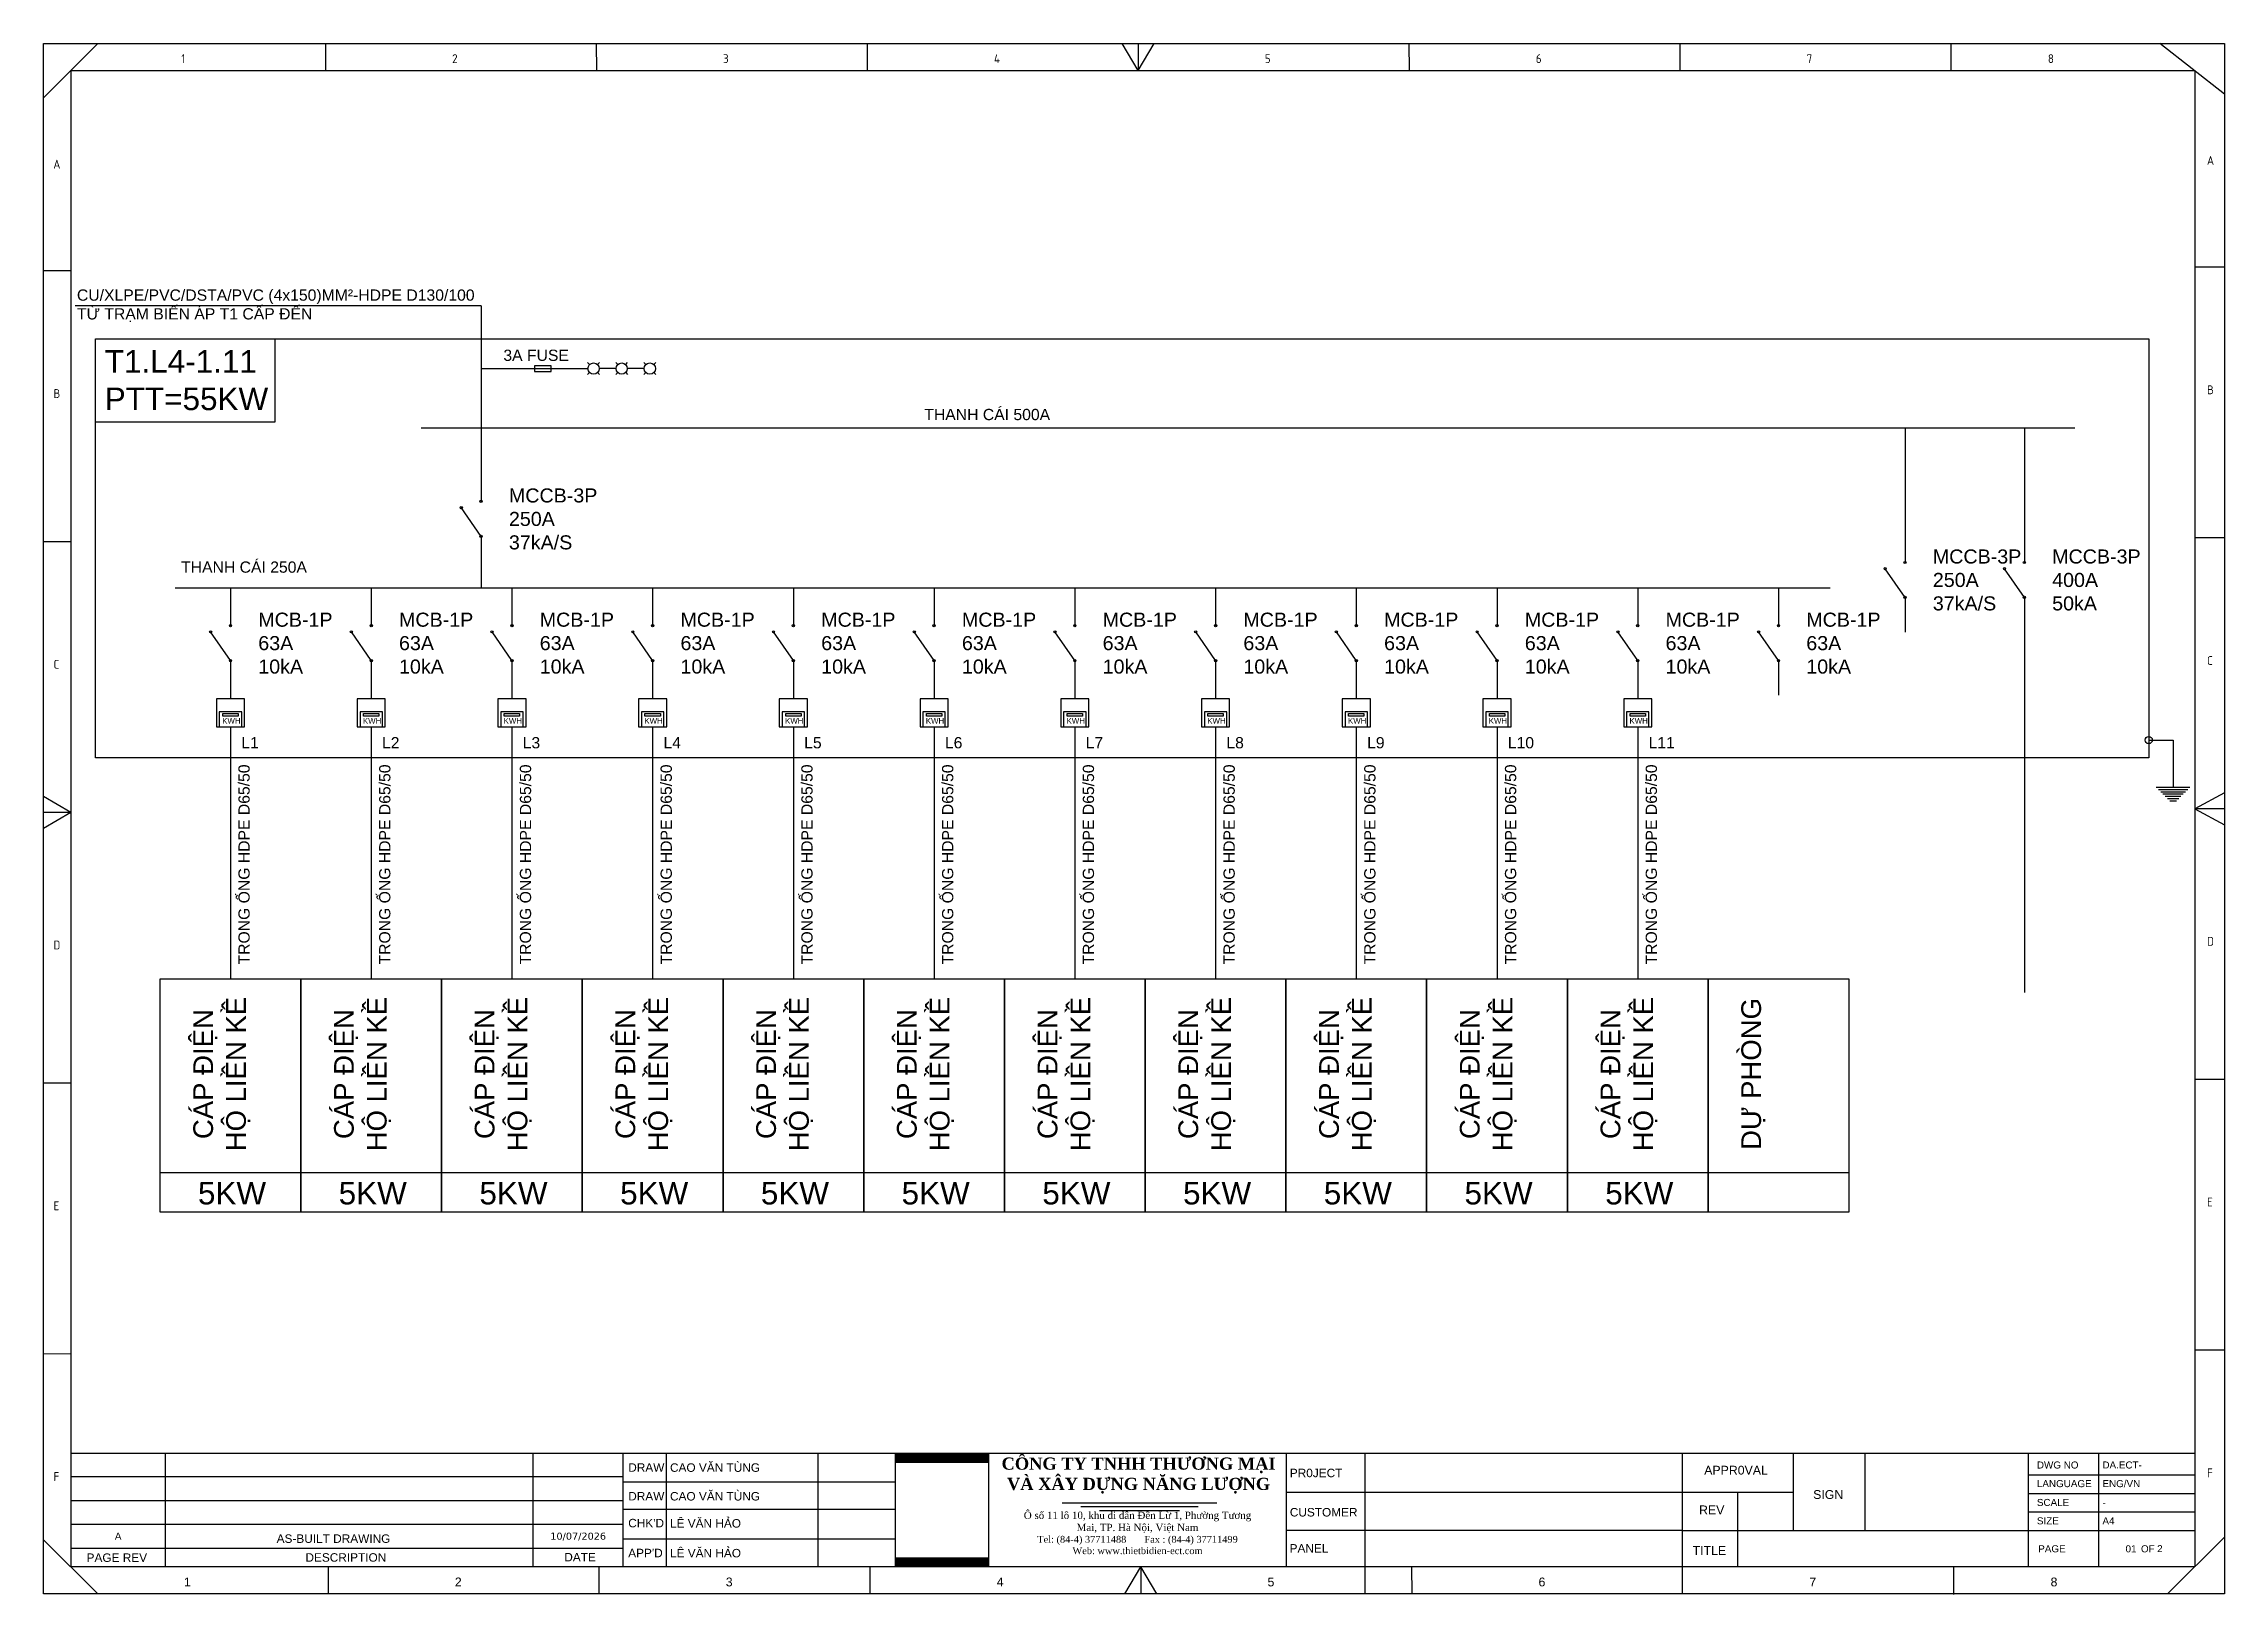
# Model space of a CAD drawing. Header units: millimetres. Extents: x -33730 to 17150, y -76829 to -27437.
# Drawn here: x -20919 to -14991, y -71583 to -67365 of the extents above; entities that cross this region are included whole.
import ezdxf
from ezdxf.enums import TextEntityAlignment as Align

# ---------------------------------------------------------------- set-up
doc = ezdxf.new("R2010")
doc.units = ezdxf.units.MM
doc.header["$LTSCALE"] = 3
doc.layers.add('0 @ 1', color=7, linetype='Continuous')
doc.layers.add('@.VISIBLE', color=7, linetype='Continuous')
doc.styles.add('Annotative', font='arial.ttf')
doc.styles.add('CET-H', font='verdana.ttf', dxfattribs={"height": 4})
doc.styles.add('ROMANS', font='isocp.shx', dxfattribs={"height": 2})
doc.styles.get("Standard").update_dxf_attribs({"font": 'arial.ttf'})

msp = doc.modelspace()

# ---------------------------------------------------------------- texts
at = {"attachment_point": 1}
for s, width, insert, char_height in [('CU/XLPE/PVC/DSTA/PVC (4x150)MM²-HDPE D130/100\\PTỪ TRẠM BIẾN ÁP T1 CẤP ĐẾN', 1198.542, (-20828.15, -68034.09), 30.6), ('T1.L4-1.11\\PPTT=55KW', 1198.542, (-20752.48, -68199.06), 61.2), ('3A FUSE', 1198.542, (-19669.16, -68197.85), 30.6), ('THANH CÁI 500A', 1198.542, (-18525.04, -68358.89), 30.6), ('MCCB-3P\\P250A\\P37kA/S', 509.7292, (-19654.02, -68575.23), 38.25), ('MCCB-3P\\P250A\\P37kA/S', 509.7292, (-15783.78, -68741.2), 38.25), ('MCCB-3P\\P400A\\P50kA', 509.7292, (-15459.48, -68741.2), 38.25), ('THANH CÁI 250A', 1198.542, (-20545.05, -68773.84), 30.6), ('MCB-1P\\P63A\\P10kA', 509.7292, (-20335.27, -68913.03), 38.25), ('MCB-1P\\P63A\\P10kA', 509.7292, (-19952.77, -68913.03), 38.25), ('MCB-1P\\P63A\\P10kA', 509.7292, (-19570.27, -68913.03), 38.25), ('MCB-1P\\P63A\\P10kA', 509.7292, (-19187.77, -68913.03), 38.25), ('MCB-1P\\P63A\\P10kA', 509.7292, (-18805.27, -68913.03), 38.25), ('MCB-1P\\P63A\\P10kA', 509.7292, (-18422.77, -68913.03), 38.25), ('MCB-1P\\P63A\\P10kA', 509.7292, (-18040.27, -68913.03), 38.25), ('MCB-1P\\P63A\\P10kA', 509.7292, (-17657.77, -68913.03), 38.25), ('MCB-1P\\P63A\\P10kA', 509.7292, (-17275.27, -68913.03), 38.25), ('MCB-1P\\P63A\\P10kA', 509.7292, (-16892.77, -68913.03), 38.25), ('MCB-1P\\P63A\\P10kA', 509.7292, (-16510.27, -68913.03), 38.25), ('MCB-1P\\P63A\\P10kA', 509.7292, (-16127.77, -68913.03), 38.25), ('KWH', 509.7292, (-20433.36, -69199.63), 15.3), ('KWH', 509.7292, (-20050.86, -69199.63), 15.3), ('KWH', 509.7292, (-19668.36, -69199.63), 15.3), ('KWH', 509.7292, (-19285.86, -69199.63), 15.3), ('KWH', 509.7292, (-18903.36, -69199.63), 15.3), ('KWH', 509.7292, (-18520.86, -69199.63), 15.3), ('KWH', 509.7292, (-18138.36, -69199.63), 15.3), ('KWH', 509.7292, (-17755.86, -69199.63), 15.3), ('KWH', 509.7292, (-17373.36, -69199.63), 15.3), ('KWH', 509.7292, (-16990.86, -69199.63), 15.3), ('KWH', 509.7292, (-16608.36, -69199.63), 15.3), ('L1', 1198.542, (-20381.5, -69251.43), 30.6), ('L2', 1198.542, (-19999, -69251.43), 30.6), ('L3', 1198.542, (-19616.5, -69251.43), 30.6), ('L4', 1198.542, (-19234, -69251.43), 30.6), ('L5', 1198.542, (-18851.5, -69251.43), 30.6), ('L6', 1198.542, (-18469, -69251.43), 30.6), ('L7', 1198.542, (-18086.5, -69251.43), 30.6), ('L8', 1198.542, (-17704, -69251.43), 30.6), ('L9', 1198.542, (-17321.5, -69251.43), 30.6), ('L10', 1198.542, (-16939, -69251.43), 30.6), ('L11', 1198.542, (-16556.5, -69251.43), 30.6), ('\\pi508.89037;5KW', 1198.542, (-21008.15, -70461.17), 61.2), ('\\pi508.89037;5KW', 1198.542, (-20625.65, -70461.17), 61.2), ('\\pi508.89037;5KW', 1198.542, (-20243.15, -70461.17), 61.2), ('\\pi508.89037;5KW', 1198.542, (-19860.65, -70461.17), 61.2), ('\\pi508.89037;5KW', 1198.542, (-19478.15, -70461.17), 61.2), ('\\pi508.89037;5KW', 1198.542, (-19095.65, -70461.17), 61.2), ('\\pi508.89037;5KW', 1198.542, (-18713.15, -70461.17), 61.2), ('\\pi508.89037;5KW', 1198.542, (-18330.65, -70461.17), 61.2), ('\\pi508.89037;5KW', 1198.542, (-17948.15, -70461.17), 61.2), ('\\pi508.89037;5KW', 1198.542, (-17565.65, -70461.17), 61.2), ('\\pi508.89037;5KW', 1198.542, (-17183.15, -70461.17), 61.2)]:
    msp.add_mtext_dynamic_manual_height_columns(s, width=width, gutter_width=15.3, heights=[0], dxfattribs=dict(at, insert=insert, char_height=char_height))
at = {"attachment_point": 1, "rotation": 90}
for s, insert, char_height in [('TRONG ỐNG HDPE D65/50', (-20389.29, -69869.78), 30.6), ('TRONG ỐNG HDPE D65/50', (-20006.79, -69869.78), 30.6), ('TRONG ỐNG HDPE D65/50', (-19624.29, -69869.78), 30.6), ('TRONG ỐNG HDPE D65/50', (-19241.79, -69869.78), 30.6), ('TRONG ỐNG HDPE D65/50', (-18859.29, -69869.78), 30.6), ('TRONG ỐNG HDPE D65/50', (-18476.79, -69869.78), 30.6), ('TRONG ỐNG HDPE D65/50', (-18094.29, -69869.78), 30.6), ('TRONG ỐNG HDPE D65/50', (-17711.79, -69869.78), 30.6), ('TRONG ỐNG HDPE D65/50', (-17329.29, -69869.78), 30.6), ('TRONG ỐNG HDPE D65/50', (-16946.79, -69869.78), 30.6), ('TRONG ỐNG HDPE D65/50', (-16564.29, -69869.78), 30.6), ('\\pi427.53476;CÁP ĐIỆN\\P\\pi394.33083;HỘ LIỀN KỀ', (-20511.85, -70772.14), 53.55), ('\\pi427.53476;CÁP ĐIỆN\\P\\pi394.33083;HỘ LIỀN KỀ', (-20129.35, -70772.14), 53.55), ('\\pi427.53476;CÁP ĐIỆN\\P\\pi394.33083;HỘ LIỀN KỀ', (-19746.85, -70772.14), 53.55), ('\\pi427.53476;CÁP ĐIỆN\\P\\pi394.33083;HỘ LIỀN KỀ', (-19364.35, -70772.14), 53.55), ('\\pi427.53476;CÁP ĐIỆN\\P\\pi394.33083;HỘ LIỀN KỀ', (-18981.85, -70772.14), 53.55), ('\\pi427.53476;CÁP ĐIỆN\\P\\pi394.33083;HỘ LIỀN KỀ', (-18599.35, -70772.14), 53.55), ('\\pi427.53476;CÁP ĐIỆN\\P\\pi394.33083;HỘ LIỀN KỀ', (-18216.85, -70772.14), 53.55), ('\\pi427.53476;CÁP ĐIỆN\\P\\pi394.33083;HỘ LIỀN KỀ', (-17834.35, -70772.14), 53.55), ('\\pi427.53476;CÁP ĐIỆN\\P\\pi394.33083;HỘ LIỀN KỀ', (-17451.85, -70772.14), 53.55), ('\\pi427.53476;CÁP ĐIỆN\\P\\pi394.33083;HỘ LIỀN KỀ', (-17069.35, -70772.14), 53.55), ('\\pi427.53476;CÁP ĐIỆN\\P\\pi394.33083;HỘ LIỀN KỀ', (-16686.85, -70772.14), 53.55), ('\\pi397.98363;DỰ PHÒNG', (-16304.35, -70772.14), 53.55)]:
    msp.add_mtext_dynamic_manual_height_columns(s, width=1198.542, gutter_width=15.3, heights=[0], dxfattribs=dict(at, insert=insert, char_height=char_height))

# ---------------------------------------------------------------- blocks, each defined once
blk = doc.blocks.new('DEN BAO PHA_KY HIEU')
for p, q in [((51.78, 11.48), (51.43, 11.83)), ((53.2, 11.48), (53.55, 11.83)), ((56.78, 11.48), (56.43, 11.83)), ((58.2, 11.48), (58.55, 11.83)), ((61.78, 11.48), (61.43, 11.83)), ((63.2, 11.48), (63.55, 11.83)), ((51.78, 10.06), (51.43, 9.71)), ((53.2, 10.06), (53.55, 9.71)), ((56.49, 10.77), (53.49, 10.77)), ((56.78, 10.06), (56.43, 9.71)), ((58.2, 10.06), (58.55, 9.71)), ((61.49, 10.77), (58.49, 10.77)), ((61.78, 10.06), (61.43, 9.71)), ((63.2, 10.06), (63.55, 9.71))]:
    blk.add_line(p, q)
for centre in [(52.49, 10.77), (57.49, 10.77), (62.49, 10.77)]:
    blk.add_circle(centre, 1)
blk = doc.blocks.new('KHUNG TEN CHUAN CET')
at = {"color": 134, "lineweight": 25}
for p, q in [((0, 219.81), (309.02, 219.81)), ((0, 0), (0, 219.81)), ((7.68, 219.81), (0, 212.13)), ((39.92, 219.81), (39.93, 215.97)), ((78.31, 219.81), (78.32, 215.97)), ((116.7, 219.81), (116.7, 215.97)), ((155.09, 215.97), (152.83, 219.81)), ((155.09, 219.81), (155.09, 215.97)), ((155.09, 215.97), (157.36, 219.81)), ((193.47, 219.81), (193.48, 215.97)), ((231.86, 219.81), (231.87, 215.97)), ((270.25, 219.81), (270.26, 215.97)), ((309.02, 212.63), (299.87, 219.81)), ((309.02, 219.81), (309.02, 0)), ((3.85, 215.97), (304.81, 215.97)), ((3.85, 215.97), (3.85, 3.83)), ((304.81, 215.97), (304.81, 3.83)), ((3.85, 187.57), (0, 187.57)), ((309.02, 188.1), (304.81, 188.09)), ((3.85, 149.18), (0, 149.18)), ((309.02, 149.71), (304.81, 149.71)), ((3.85, 110.79), (0, 113.06)), ((309.02, 113.59), (304.81, 111.32)), ((309.02, 111.32), (304.81, 111.32)), ((304.81, 111.32), (309.02, 109.06)), ((3.85, 110.79), (0, 110.79)), ((3.85, 110.79), (0, 108.53)), ((3.85, 72.4), (0, 72.4)), ((309.02, 72.94), (304.81, 72.93)), ((3.85, 34.02), (0, 34.01)), ((308.96, 34.55), (304.81, 34.54)), ((3.85, 19.95), (304.81, 19.95)), ((17.27, 3.85), (17.27, 19.95)), ((88.26, 3.83), (88.26, 19.95)), ((109.76, 3.83), (109.76, 19.95)), ((187.25, 0), (187.25, 19.95)), ((232.25, 0), (232.25, 19.95)), ((247.9, 19.95), (247.9, 8.98)), ((258.12, 8.98), (258.12, 19.95)), ((281.24, 8.98), (281.24, 19.95)), ((291.24, 8.98), (291.24, 19.95)), ((3.85, 16.64), (82.14, 16.64)), ((281.24, 16.9), (304.81, 16.9)), ((3.85, 13.25), (82.14, 13.25)), ((176.12, 14.45), (247.9, 14.45)), ((232.25, 14.45), (247.9, 14.45)), ((240.08, 3.83), (240.08, 14.45)), ((281.24, 14.26), (304.81, 14.26)), ((3.85, 9.87), (82.14, 9.87)), ((281.24, 11.62), (304.81, 11.62)), ((7.68, 0), (0, 7.68)), ((3.85, 6.51), (82.14, 6.51)), ((232.25, 8.98), (176.12, 8.98)), ((232.25, 8.98), (304.81, 8.98)), ((281.24, 3.83), (281.24, 8.98)), ((291.24, 3.83), (291.24, 8.98)), ((309.02, 8.05), (300.98, 0)), ((304.81, 3.83), (3.85, 3.83)), ((40.3, 3.83), (40.31, 0)), ((153.2, 0), (155.47, 3.83)), ((155.46, 3.83), (155.47, 0)), ((157.73, 0), (155.47, 3.83)), ((270.63, 3.83), (270.63, -0.07)), ((309.02, 0), (0, 0))]:
    blk.add_line(p, q, dxfattribs=at)
at = {"color": 134, "lineweight": 25, "ltscale": 50}
for p, q in [((69.36, 3.83), (69.36, 19.95)), ((82.14, 3.83), (82.14, 19.95)), ((120.7, 3.83), (120.7, 19.95)), ((133.95, 3.83), (133.95, 19.95)), ((176.12, 3.83), (176.12, 19.95)), ((82.14, 15.88), (120.7, 15.88)), ((82.14, 12.04), (120.7, 12.04)), ((82.14, 7.82), (120.7, 7.82)), ((78.69, 3.83), (78.69, 0)), ((117.08, 3.83), (117.08, 0)), ((193.85, 3.83), (193.86, 0))]:
    blk.add_line(p, q, dxfattribs=at)
at = {"color": 6}
for p, q in [((144.33, 12.9), (166.25, 12.9)), ((146.99, 12.4), (163.59, 12.4)), ((149.64, 11.85), (160.94, 11.85))]:
    blk.add_line(p, q, dxfattribs=at)
at = {"color": 7, "true_color": 0xffffff, "const_width": 1.35}
for points in [[(120.75, 19.26), (133.91, 19.26)], [(120.75, 4.52), (133.91, 4.52)]]:
    blk.add_lwpolyline(points, dxfattribs=at)
at = {"color": 134, "lineweight": 25, "style": 'ROMANS'}
for s, p in [('1', (19.5, 217.05)), ('2', (57.89, 217.05)), ('3', (96.28, 217.05)), ('4', (134.67, 217.05)), ('5', (173.05, 217.05)), ('6', (211.45, 217.05)), ('7', (249.83, 217.05)), ('8', (284.01, 217.05)), ('A', (1.37, 202.08)), ('A', (306.55, 202.61)), ('B', (1.4, 169.56)), ('B', (306.57, 170.09)), ('C', (306.57, 131.71)), ('C', (1.4, 131.18)), ('D', (306.57, 91.9)), ('D', (1.4, 91.37)), ('E', (1.4, 54.4)), ('E', (306.57, 54.93)), ('F', (1.4, 16.01)), ('F', (306.57, 16.54))]:
    blk.add_text(s, height=1.25, dxfattribs=at).set_placement(p)
at = {"color": 1, "insert": (155.16, 19.34), "char_height": 1.7247, "width": 46.2113, "attachment_point": 2}
blk.add_mtext('{\\fTimes New Roman|b1|i0|c0|p18;CÔNG TY TNHH THƯƠNG MẠI \\PVÀ XÂY DỰNG NĂNG LƯỢNG}', dxfattribs=at)
at = {"color": 3, "insert": (155.01, 11.66), "char_height": 0.99989, "width": 34.762, "attachment_point": 2}
blk.add_mtext('{\\fTimes New Roman|b0|i0|c163|p18;\\H1.029x;Ô số 11 lô 10, khu di dân Đền Lừ 1, Phường \\fTimes New Roman|b0|i0|c0|p18;Tương\\fTimes New Roman|b0|i0|c163|p18; Mai,\\fTimes New Roman|b0|i0|c0|p18; TP. Hà Nội, Việt Nam\\H0.9429x;\\P\\fTimes New Roman|b0|i0|c238|p18;Tel: (84-4) 37711488       Fax : (84-4) 37711499     \\PWeb: www.thietbidien-ect.com\\P\\fTimes New Roman|b0|i0|c0|p18;\\H1.03x;     }', dxfattribs=at)
at = {"style": 'Annotative'}
for tag, p in [('DRAWING_NO', (291.74, 17.78)), ('SCALE', (291.74, 12.47)), ('SIZE', (291.74, 9.86)), ('TOTAL_PAGE', (299.49, 5.93))]:
    blk.add_attdef(tag, p, '', height=1, dxfattribs=at)
for tag, p in [('DRAW_1', (88.76, 17.91)), ('DRAW_2', (88.76, 13.85)), ('CHECKED', (88.76, 10.01)), ('APPROVED', (88.76, 5.79))]:
    blk.add_attdef(tag, text='', height=1.2, dxfattribs=at).set_placement(p, align=Align.MIDDLE_LEFT)
for tag, height, style, p in [('PR0JECT', 1.2, 'Annotative', (209.75, 17.19)), ('CUSTOMER', 1.2, 'Annotative', (209.75, 11.6)), ('REV', 1, 'Annotative', (10.56, 8.19)), ('DATE', 1, 'CET-H', (75.75, 8.19)), ('PR0JECT_N0.', 1.2, 'Annotative', (209.75, 6.47)), ('TEN_BAN_VE', 1.2, 'Annotative', (260.66, 6.41))]:
    blk.add_attdef(tag, text='', height=height, dxfattribs=dict(style=style)).set_placement(p, align=Align.MIDDLE_CENTER)
blk.add_attdef('PAGE', text='', height=1, dxfattribs=at).set_placement((296.57, 5.9), align=Align.RIGHT)
at = {"layer": '0 @ 1', "color": 134, "lineweight": 25, "style": 'Annotative'}
for s, height, p in [('DWG NO', 1, (282.45, 17.78)), ('PR0JECT', 1.2, (176.59, 16.55)), ('APPR0VAL', 1.249, (235.31, 16.92)), ('LANGUAGE ', 1, (282.45, 15.14)), ('ENG/VN', 1, (291.74, 15.14)), ('REV', 1.249, (234.58, 11.29)), ('SIGN', 1.249, (250.75, 13.47)), ('SCALE ', 1, (282.45, 12.47)), ('CUSTOMER', 1.2, (176.59, 10.98)), ('SIZE ', 1, (282.45, 9.86)), ('AS-BUILT DRAWING', 1.2, (33.02, 7.24)), ('PANEL', 1.2, (176.56, 5.86)), ('TITLE ', 1.249, (233.67, 5.53)), ('PAGE ', 1, (282.64, 5.9)), ('OF', 1, (297.2, 5.9)), ('PAGE REV', 1.2, (6.09, 4.54)), ('DESCRIPTION', 1.2, (37.1, 4.57)), ('DATE', 1.2, (73.78, 4.61)), ('1', 1.25, (19.88, 1.07)), ('2', 1.25, (58.27, 1.07)), ('3', 1.25, (96.66, 1.07)), ('4', 1.25, (135.05, 1.07)), ('5', 1.25, (173.43, 1.07)), ('6', 1.25, (211.83, 1.07)), ('7', 1.25, (250.21, 1.07)), ('8', 1.25, (284.39, 1.07))]:
    blk.add_text(s, height=height, dxfattribs=at).set_placement(p)
for s, p in [('DRAW', (82.84, 17.92)), ('DRAW', (82.84, 13.85)), ("CHK'D", (82.84, 10.04)), ("APP'D", (82.84, 5.8))]:
    blk.add_text(s, height=1.2, dxfattribs=at).set_placement(p, align=Align.MIDDLE_LEFT)
blk = doc.blocks.new('*U2426')
ref = blk.add_blockref('KHUNG TEN CHUAN CET', (-20918.7, -71581.6), dxfattribs=dict(xscale=19.18109915809952, yscale=19.18109915809952, zscale=19.18109915809952))
ref.add_attrib('DATE', '10/07/2026', dxfattribs={"layer": '0 @ 1', "height": 19.18, "style": 'CET-H'}).set_placement((-19465.8, -71424.5), align=Align.MIDDLE_CENTER)
ref.add_attrib('APPROVED', 'LÊ VĂN HẢO', dxfattribs={"layer": '0 @ 1', "height": 23.02, "style": 'Annotative'}).set_placement((-19216.2, -71470.7), align=Align.MIDDLE_LEFT)
ref.add_attrib('CHECKED', 'LÊ VĂN HẢO', dxfattribs={"layer": '0 @ 1', "height": 23.02, "style": 'Annotative'}).set_placement((-19216.2, -71389.7), align=Align.MIDDLE_LEFT)
ref.add_attrib('DRAW_2', 'CAO VĂN TÙNG', dxfattribs={"layer": '0 @ 1', "height": 23.017, "style": 'Annotative'}).set_placement((-19216.2, -71316), align=Align.MIDDLE_LEFT)
ref.add_attrib('DRAW_1', 'CAO VĂN TÙNG', dxfattribs={"layer": '0 @ 1', "height": 23.017, "style": 'Annotative'}).set_placement((-19216.2, -71238), align=Align.MIDDLE_LEFT)
ref.add_attrib('TOTAL_PAGE', '2', (-15174.1, -71468), dxfattribs={"layer": '0 @ 1', "height": 19.2, "style": 'Annotative'})
ref.add_attrib('PAGE', '01', dxfattribs={"layer": '0 @ 1', "height": 19.18, "style": 'Annotative'}).set_placement((-15230.2, -71468.5), align=Align.RIGHT)
ref.add_attrib('DRAWING_NO', 'DA.ECT-', (-15322.8, -71240.5), dxfattribs={"layer": '0 @ 1', "height": 19.18, "style": 'Annotative'})
ref.add_attrib('SIZE', 'A4', (-15322.8, -71392.5), dxfattribs={"layer": '0 @ 1', "height": 19.18, "style": 'Annotative'})
ref.add_attrib('SCALE', '-', (-15322.8, -71342.4), dxfattribs={"layer": '0 @ 1', "height": 19.2, "style": 'Annotative'})
ref.add_attrib('REV', 'A', dxfattribs={"layer": '0 @ 1', "height": 19.2, "style": 'Annotative'}).set_placement((-20716.2, -71424.5), align=Align.MIDDLE_CENTER)

# ---------------------------------------------------------------- linework, layer by layer
for p, q in [((-19729.58, -68078.81), (-20832.82, -68078.81)), ((-19729.58, -68078.81), (-19729.58, -68547.57)), ((-19729.58, -68249.18), (-19584.84, -68249.18)), ((-19584.84, -68249.18), (-19538.94, -68249.18)), ((-19538.94, -68249.18), (-19439.31, -68249.18)), ((-19892.38, -68410.53), (-15398.08, -68410.53)), ((-15859.35, -68410.53), (-15859.35, -68673.61)), ((-15535.04, -68410.53), (-15535.04, -68673.61)), ((-19729.58, -68547.57), (-19729.58, -68610.65)), ((-19729.58, -68705.73), (-19783.55, -68627.46)), ((-15859.35, -68673.61), (-15859.35, -68776.62)), ((-15535.04, -68673.61), (-15535.04, -68776.62)), ((-19729.58, -68705.73), (-19729.58, -68800.08)), ((-19729.58, -68800.08), (-19729.58, -68845.44)), ((-15859.35, -68871.7), (-15913.32, -68793.43)), ((-15535.04, -68871.7), (-15589.01, -68793.43)), ((-20560.89, -68845.44), (-16062.9, -68845.44)), ((-20410.83, -68845.44), (-20410.83, -68948.45)), ((-20028.33, -68845.44), (-20028.33, -68948.45)), ((-19645.83, -68845.44), (-19645.83, -68948.45)), ((-19263.33, -68845.44), (-19263.33, -68948.45)), ((-18880.83, -68845.44), (-18880.83, -68948.45)), ((-18498.33, -68845.44), (-18498.33, -68948.45)), ((-18115.83, -68845.44), (-18115.83, -68948.45)), ((-17733.33, -68845.44), (-17733.33, -68948.45)), ((-17350.83, -68845.44), (-17350.83, -68948.45)), ((-16968.33, -68845.44), (-16968.33, -68948.45)), ((-16585.83, -68845.44), (-16585.83, -68948.45)), ((-16203.33, -68845.44), (-16203.33, -68948.45)), ((-15859.35, -68871.7), (-15859.35, -68966.05)), ((-15535.04, -68871.7), (-15535.04, -68966.05)), ((-20410.83, -69043.52), (-20464.81, -68965.25)), ((-20028.33, -69043.52), (-20082.31, -68965.25)), ((-19645.83, -69043.52), (-19699.81, -68965.25)), ((-19263.33, -69043.52), (-19317.31, -68965.25)), ((-18880.83, -69043.52), (-18934.81, -68965.25)), ((-18498.33, -69043.52), (-18552.31, -68965.25)), ((-18115.83, -69043.52), (-18169.81, -68965.25)), ((-17733.33, -69043.52), (-17787.31, -68965.25)), ((-17350.83, -69043.52), (-17404.81, -68965.25)), ((-16968.33, -69043.52), (-17022.31, -68965.25)), ((-16585.83, -69043.52), (-16639.81, -68965.25)), ((-16203.33, -69043.52), (-16257.31, -68965.25)), ((-15535.04, -68966.05), (-15535.04, -69946.29)), ((-20410.83, -69043.52), (-20410.83, -69137.87)), ((-20028.33, -69043.52), (-20028.33, -69137.87)), ((-19645.83, -69043.52), (-19645.83, -69137.87)), ((-19263.33, -69043.52), (-19263.33, -69137.87)), ((-18880.83, -69043.52), (-18880.83, -69137.87)), ((-18498.33, -69043.52), (-18498.33, -69137.87)), ((-18115.83, -69043.52), (-18115.83, -69137.87)), ((-17733.33, -69043.52), (-17733.33, -69137.87)), ((-17350.83, -69043.52), (-17350.83, -69137.87)), ((-16968.33, -69043.52), (-16968.33, -69137.87)), ((-16585.83, -69043.52), (-16585.83, -69137.87)), ((-16203.33, -69043.52), (-16203.33, -69137.87)), ((-20410.83, -69137.87), (-20410.83, -69147.04)), ((-20028.33, -69137.87), (-20028.33, -69147.04)), ((-19645.83, -69137.87), (-19645.83, -69147.04)), ((-19263.33, -69137.87), (-19263.33, -69147.04)), ((-18880.83, -69137.87), (-18880.83, -69147.04)), ((-18498.33, -69137.87), (-18498.33, -69147.04)), ((-18115.83, -69137.87), (-18115.83, -69147.04)), ((-17733.33, -69137.87), (-17733.33, -69147.04)), ((-17350.83, -69137.87), (-17350.83, -69147.04)), ((-16968.33, -69137.87), (-16968.33, -69147.04)), ((-16585.83, -69137.87), (-16585.83, -69147.04)), ((-20410.83, -69223.54), (-20410.83, -69909.04)), ((-20028.33, -69223.54), (-20028.33, -69909.04)), ((-19645.83, -69223.54), (-19645.83, -69909.04)), ((-19263.33, -69223.54), (-19263.33, -69909.04)), ((-18880.83, -69223.54), (-18880.83, -69909.04)), ((-18498.33, -69223.54), (-18498.33, -69909.04)), ((-18115.83, -69223.54), (-18115.83, -69909.04)), ((-17733.33, -69223.54), (-17733.33, -69909.04)), ((-17350.83, -69223.54), (-17350.83, -69909.04)), ((-16968.33, -69223.54), (-16968.33, -69909.04)), ((-16585.83, -69223.54), (-16585.83, -69909.04)), ((-15197.08, -69259.44), (-15130.84, -69259.44)), ((-15130.84, -69259.44), (-15130.84, -69387.74)), ((-15176.74, -69387.74), (-15084.94, -69387.74)), ((-15170.62, -69393.86), (-15091.06, -69393.86)), ((-15164.5, -69399.98), (-15097.18, -69399.98)), ((-15158.38, -69406.1), (-15103.3, -69406.1)), ((-15152.26, -69412.22), (-15109.42, -69412.22)), ((-15146.14, -69418.34), (-15115.54, -69418.34)), ((-15140.02, -69424.46), (-15121.66, -69424.46)), ((-20602.08, -70435.93), (-20219.58, -70435.93)), ((-20219.58, -70435.93), (-19837.08, -70435.93)), ((-19837.08, -70435.93), (-19454.58, -70435.93)), ((-19454.58, -70435.93), (-19072.08, -70435.93)), ((-19072.08, -70435.93), (-18689.58, -70435.93)), ((-18689.58, -70435.93), (-18307.08, -70435.93)), ((-18307.08, -70435.93), (-17924.58, -70435.93)), ((-17924.58, -70435.93), (-17542.08, -70435.93)), ((-17542.08, -70435.93), (-17159.58, -70435.93)), ((-17159.58, -70435.93), (-16777.08, -70435.93)), ((-16777.08, -70435.93), (-16394.58, -70435.93)), ((-16394.58, -70435.93), (-16012.08, -70435.93))]:
    msp.add_line(p, q)
for points in [[(-20777.59, -68168.76), (-15197.08, -68168.76), (-15197.08, -69307.64), (-20777.59, -69307.64)], [(-20777.59, -68168.76), (-20290.22, -68168.76), (-20290.22, -68394.74), (-20777.59, -68394.74)], [(-19584.84, -68256.83), (-19538.94, -68256.83), (-19538.94, -68241.53), (-19584.84, -68241.53)], [(-20449.08, -69223.54), (-20372.58, -69223.54), (-20372.58, -69147.04), (-20449.08, -69147.04)], [(-20066.58, -69223.54), (-19990.08, -69223.54), (-19990.08, -69147.04), (-20066.58, -69147.04)], [(-19684.08, -69223.54), (-19607.58, -69223.54), (-19607.58, -69147.04), (-19684.08, -69147.04)], [(-19301.58, -69223.54), (-19225.08, -69223.54), (-19225.08, -69147.04), (-19301.58, -69147.04)], [(-18919.08, -69223.54), (-18842.58, -69223.54), (-18842.58, -69147.04), (-18919.08, -69147.04)], [(-18536.58, -69223.54), (-18460.08, -69223.54), (-18460.08, -69147.04), (-18536.58, -69147.04)], [(-18154.08, -69223.54), (-18077.58, -69223.54), (-18077.58, -69147.04), (-18154.08, -69147.04)], [(-17771.58, -69223.54), (-17695.08, -69223.54), (-17695.08, -69147.04), (-17771.58, -69147.04)], [(-17389.08, -69223.54), (-17312.58, -69223.54), (-17312.58, -69147.04), (-17389.08, -69147.04)], [(-17006.58, -69223.54), (-16930.08, -69223.54), (-16930.08, -69147.04), (-17006.58, -69147.04)], [(-16624.08, -69223.54), (-16547.58, -69223.54), (-16547.58, -69147.04), (-16624.08, -69147.04)], [(-20441.26, -69223.54), (-20380.41, -69223.54), (-20380.41, -69182.62), (-20441.26, -69182.62)], [(-20431.73, -69186.95), (-20389.94, -69186.95), (-20389.94, -69194.14), (-20431.73, -69194.14)], [(-20058.76, -69223.54), (-19997.91, -69223.54), (-19997.91, -69182.62), (-20058.76, -69182.62)], [(-20049.23, -69186.95), (-20007.44, -69186.95), (-20007.44, -69194.14), (-20049.23, -69194.14)], [(-19676.26, -69223.54), (-19615.41, -69223.54), (-19615.41, -69182.62), (-19676.26, -69182.62)], [(-19666.73, -69186.95), (-19624.94, -69186.95), (-19624.94, -69194.14), (-19666.73, -69194.14)], [(-19293.76, -69223.54), (-19232.91, -69223.54), (-19232.91, -69182.62), (-19293.76, -69182.62)], [(-19284.23, -69186.95), (-19242.44, -69186.95), (-19242.44, -69194.14), (-19284.23, -69194.14)], [(-18911.26, -69223.54), (-18850.41, -69223.54), (-18850.41, -69182.62), (-18911.26, -69182.62)], [(-18901.73, -69186.95), (-18859.94, -69186.95), (-18859.94, -69194.14), (-18901.73, -69194.14)], [(-18528.76, -69223.54), (-18467.91, -69223.54), (-18467.91, -69182.62), (-18528.76, -69182.62)], [(-18519.23, -69186.95), (-18477.44, -69186.95), (-18477.44, -69194.14), (-18519.23, -69194.14)], [(-18146.26, -69223.54), (-18085.41, -69223.54), (-18085.41, -69182.62), (-18146.26, -69182.62)], [(-18136.73, -69186.95), (-18094.94, -69186.95), (-18094.94, -69194.14), (-18136.73, -69194.14)], [(-17763.76, -69223.54), (-17702.91, -69223.54), (-17702.91, -69182.62), (-17763.76, -69182.62)], [(-17754.23, -69186.95), (-17712.44, -69186.95), (-17712.44, -69194.14), (-17754.23, -69194.14)], [(-17381.26, -69223.54), (-17320.41, -69223.54), (-17320.41, -69182.62), (-17381.26, -69182.62)], [(-17371.73, -69186.95), (-17329.94, -69186.95), (-17329.94, -69194.14), (-17371.73, -69194.14)], [(-16998.76, -69223.54), (-16937.91, -69223.54), (-16937.91, -69182.62), (-16998.76, -69182.62)], [(-16989.23, -69186.95), (-16947.44, -69186.95), (-16947.44, -69194.14), (-16989.23, -69194.14)], [(-16616.26, -69223.54), (-16555.41, -69223.54), (-16555.41, -69182.62), (-16616.26, -69182.62)], [(-16606.73, -69186.95), (-16564.94, -69186.95), (-16564.94, -69194.14), (-16606.73, -69194.14)], [(-20602.08, -69909.04), (-20219.58, -69909.04), (-20219.58, -70543.82), (-20602.08, -70543.82)], [(-20219.58, -69909.04), (-19837.08, -69909.04), (-19837.08, -70543.82), (-20219.58, -70543.82)], [(-19837.08, -69909.04), (-19454.58, -69909.04), (-19454.58, -70543.82), (-19837.08, -70543.82)], [(-19454.58, -69909.04), (-19072.08, -69909.04), (-19072.08, -70543.82), (-19454.58, -70543.82)], [(-19072.08, -69909.04), (-18689.58, -69909.04), (-18689.58, -70543.82), (-19072.08, -70543.82)], [(-18689.58, -69909.04), (-18307.08, -69909.04), (-18307.08, -70543.82), (-18689.58, -70543.82)], [(-18307.08, -69909.04), (-17924.58, -69909.04), (-17924.58, -70543.82), (-18307.08, -70543.82)], [(-17924.58, -69909.04), (-17542.08, -69909.04), (-17542.08, -70543.82), (-17924.58, -70543.82)], [(-17542.08, -69909.04), (-17159.58, -69909.04), (-17159.58, -70543.82), (-17542.08, -70543.82)], [(-17159.58, -69909.04), (-16777.08, -69909.04), (-16777.08, -70543.82), (-17159.58, -70543.82)], [(-16777.08, -69909.04), (-16394.58, -69909.04), (-16394.58, -70543.82), (-16777.08, -70543.82)], [(-16394.58, -69909.04), (-16012.08, -69909.04), (-16012.08, -70543.82), (-16394.58, -70543.82)]]:
    msp.add_lwpolyline(points, close=True)
for centre, radius in [((-19783.55, -68627.46), 3.06), ((-19729.58, -68610.65), 3.06), ((-19729.58, -68705.73), 3.06), ((-15913.32, -68793.43), 3.06), ((-15859.35, -68776.62), 3.06), ((-15589.01, -68793.43), 3.06), ((-15535.04, -68776.62), 3.06), ((-15859.35, -68871.7), 3.06), ((-15535.04, -68871.7), 3.06), ((-20464.81, -68965.25), 3.06), ((-20410.83, -68948.45), 3.06), ((-20082.31, -68965.25), 3.06), ((-20028.33, -68948.45), 3.06), ((-19699.81, -68965.25), 3.06), ((-19645.83, -68948.45), 3.06), ((-19317.31, -68965.25), 3.06), ((-19263.33, -68948.45), 3.06), ((-18934.81, -68965.25), 3.06), ((-18880.83, -68948.45), 3.06), ((-18552.31, -68965.25), 3.06), ((-18498.33, -68948.45), 3.06), ((-18169.81, -68965.25), 3.06), ((-18115.83, -68948.45), 3.06), ((-17787.31, -68965.25), 3.06), ((-17733.33, -68948.45), 3.06), ((-17404.81, -68965.25), 3.06), ((-17350.83, -68948.45), 3.06), ((-17022.31, -68965.25), 3.06), ((-16968.33, -68948.45), 3.06), ((-16639.81, -68965.25), 3.06), ((-16585.83, -68948.45), 3.06), ((-16257.31, -68965.25), 3.06), ((-16203.33, -68948.45), 3.06), ((-20410.83, -69043.52), 3.06), ((-20028.33, -69043.52), 3.06), ((-19645.83, -69043.52), 3.06), ((-19263.33, -69043.52), 3.06), ((-18880.83, -69043.52), 3.06), ((-18498.33, -69043.52), 3.06), ((-18115.83, -69043.52), 3.06), ((-17733.33, -69043.52), 3.06), ((-17350.83, -69043.52), 3.06), ((-16968.33, -69043.52), 3.06), ((-16585.83, -69043.52), 3.06), ((-16203.33, -69043.52), 3.06), ((-15197.08, -69259.44), 9.8)]:
    msp.add_circle(centre, radius)

# ---------------------------------------------------------------- block references
at = {"xscale": 15.3, "yscale": 15.3, "zscale": 15.3}
msp.add_blockref('DEN BAO PHA_KY HIEU', (-20227.14, -68413.93), dxfattribs=at)
at = {"layer": '@.VISIBLE'}
msp.add_blockref('*U2426', (0, 0), dxfattribs=at)

msp.set_redraw_order([(e.dxf.handle, doc.entitydb.next_handle()) for e in msp.query("TEXT MTEXT ATTDEF DIMENSION ARC_DIMENSION")])  # texts and dimensions are drawn at this point

doc.saveas('drawing.dxf')
